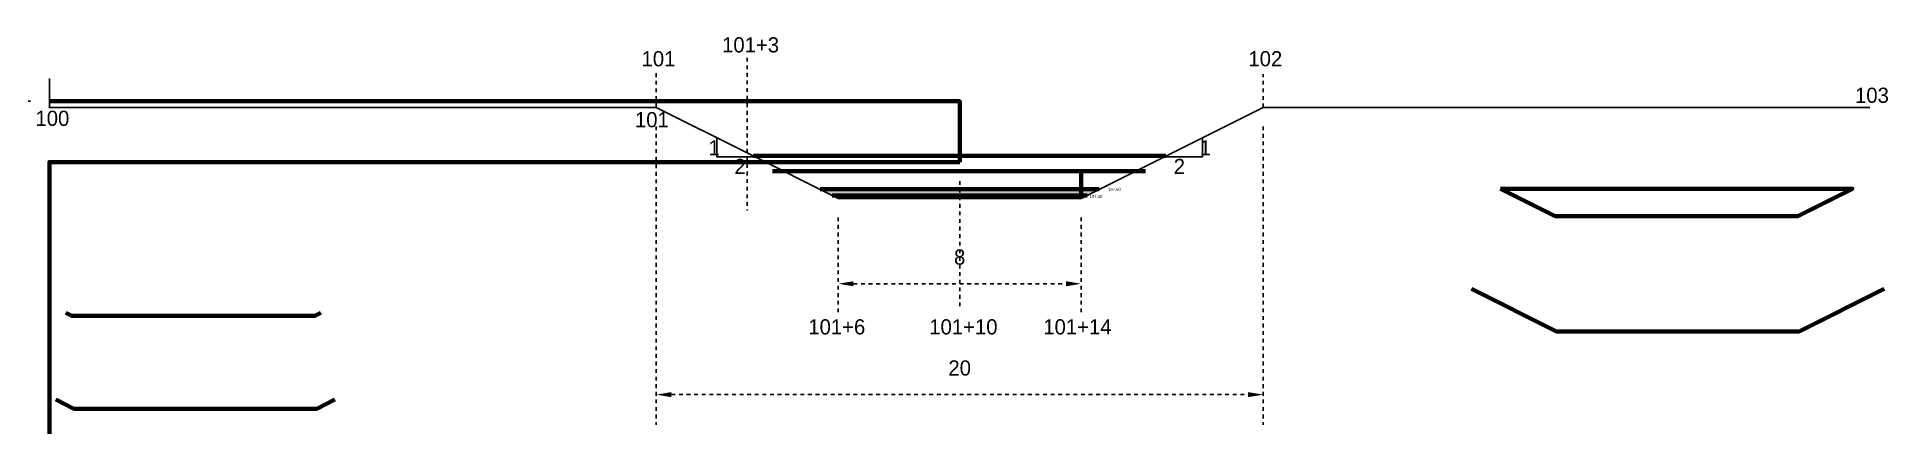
# Model space of a CAD drawing. Header units: millimetres. Extents: x -12 to 129, y -10 to 204.
# Drawn here: x -0.4 to 60.6, y 189.8 to 202.6 of the extents above; entities that cross this region are included whole.
import ezdxf

# ---------------------------------------------------------------- set-up
doc = ezdxf.new("R2010")
doc.units = ezdxf.units.MM
doc.linetypes.add('JIS_02_1.2', pattern=[2.5, 1.25, -1.25])
doc.layers.add('pontilhado', color=7, linetype='JIS_02_1.2')
doc.dimstyles.new('ISO-25', dxfattribs={"dimtxt": 2.5, "dimasz": 2.5, "dimexe": 1.25, "dimexo": 0.625, "dimtad": 1, "dimtxsty": 'Standard', "dimcen": 2.5, "dimadec": 0, "dimazin": 0, "dimtfac": 1, "dimtmove": 0, "dimatfit": 3, "dimfxl": 0, "dimarcsym": 0})

msp = doc.modelspace()

# ---------------------------------------------------------------- texts
for s, width, insert, char_height, attachment_point in [('101+3', 2.0721986, (22.16932, 202.61151), 0.5, 1), ('101', 0.5, (19.51553, 202.15418), 0.5, 1), ('102', 0.5, (39.51553, 202.15418), 0.5, 1), ('103', 0.5, (59.50884, 200.94962), 0.5, 1), ('100', 0.5, (-0.45964, 200.19062), 0.5, 1), ('101', 0.5, (19.29758, 200.14545), 0.5, 1), ('1', 0.5, (21.71907, 199.21732), 0.5, 1), ('1', 0.5, (38.2824, 199.21806), 0.5, 3), ('2', 0.5, (22.57547, 198.60354), 0.5, 1), ('2', 0.5, (37.42601, 198.60428), 0.5, 3), ('197,40', 0.5, (34.27974, 197.41746), 0.1, 1), ('197,60', 0.5, (34.88804, 197.64933), 0.1, 1), ('101+6', 2.0721986, (25.01096, 193.31842), 0.5, 1), ('101+10', 2.0721986, (28.99756, 193.31842), 0.5, 1), ('101+14', 2.0721986, (32.75586, 193.31842), 0.5, 1)]:
    msp.add_mtext_dynamic_manual_height_columns(s, width=width, gutter_width=12.5, heights=[0], dxfattribs=dict(insert=insert, char_height=char_height, attachment_point=attachment_point))

# ---------------------------------------------------------------- blocks, each defined once
blk = doc.blocks.new('*D1')
at = {"layer": 'Defpoints', "color": 0, "lineweight": 140, "ltscale": 0.1}
for p in [(20, 200.3), (40, 200.3), (40, 190.835)]:
    blk.add_point(p, dxfattribs=at)
at = {"layer": 'pontilhado', "color": 0, "lineweight": -2, "ltscale": 0.1}
for p, q in [((20, 199.675), (20, 189.835)), ((40, 199.675), (40, 189.835)), ((20.5, 190.835), (39.5, 190.835))]:
    blk.add_line(p, q, dxfattribs=at)
at = {"layer": 'pontilhado', "color": 0, "lineweight": 140, "ltscale": 0.1}
for points in [[(20.5, 190.918), (20.5, 190.751), (20, 190.835)], [(39.5, 190.918), (39.5, 190.751), (40, 190.835)]]:
    blk.add_solid(points, dxfattribs=at)
at = {"layer": 'pontilhado', "color": 0, "ltscale": 0.1, "insert": (30, 191.71), "char_height": 0.5, "attachment_point": 5}
blk.add_mtext('20', dxfattribs=at)
blk = doc.blocks.new('*D2')
at = {"layer": 'Defpoints', "color": 0, "lineweight": 140, "ltscale": 0.1}
for p in [(26, 197.3), (34, 197.3), (34, 194.489)]:
    blk.add_point(p, dxfattribs=at)
at = {"layer": 'pontilhado', "color": 0, "lineweight": -2, "ltscale": 0.1}
for p, q in [((26, 196.675), (26, 193.489)), ((34, 196.675), (34, 193.489)), ((26.5, 194.489), (33.5, 194.489))]:
    blk.add_line(p, q, dxfattribs=at)
at = {"layer": 'pontilhado', "color": 0, "lineweight": 140, "ltscale": 0.1}
for points in [[(26.5, 194.572), (26.5, 194.405), (26, 194.489)], [(33.5, 194.572), (33.5, 194.405), (34, 194.489)]]:
    blk.add_solid(points, dxfattribs=at)
at = {"layer": 'pontilhado', "color": 0, "ltscale": 0.1, "insert": (30, 195.364), "char_height": 0.5, "attachment_point": 5}
blk.add_mtext('8', dxfattribs=at)
blk = doc.blocks.new('*D3')
at = {"color": 0, "linetype": 'Continuous', "lineweight": -2, "ltscale": 0.5}
blk.add_line((-0.625, 200.5), (-11.553, 200.5), dxfattribs=at)
at = {"layer": 'Defpoints', "color": 0, "linetype": 'Continuous', "lineweight": 140, "ltscale": 0.5}
for p in [(-1.345, 200.5), (0, 200.5), (0, 0)]:
    blk.add_point(p, dxfattribs=at)
at = {"color": 0, "linetype": 'Continuous', "lineweight": 140, "ltscale": 0.5, "insert": (-6.762, 202.583), "char_height": 2.5, "attachment_point": 5}
blk.add_mtext('200,5', dxfattribs=at)

# ---------------------------------------------------------------- dimensions: what is measured, and where the dimension line sits
at = {"linetype": 'Continuous', "lineweight": 140, "ltscale": 0.5}
dim = msp.add_ordinate_dim(feature_location=(0, 200.5), offset=(-1.34493, 0), dtype=0, origin=(0, 0), dimstyle='ISO-25', dxfattribs=at)
dim.commit()
dim.dimension.update_dxf_attribs({"geometry": '*D3', "text_midpoint": (-6.7616, 202.58333)})
at = {"layer": 'pontilhado', "ltscale": 0.1}
dim = msp.add_linear_dim(base=(40, 190.83476), p1=(20, 200.3), p2=(40, 200.3), dimstyle='ISO-25', override={"dimtxt": 0.5, "dimasz": 0.5, "dimexe": 1}, dxfattribs=at)
dim.commit()
dim.dimension.update_dxf_attribs({"geometry": '*D1', "text_midpoint": (30, 190.83476), "dimtype": 160})
dim = msp.add_linear_dim(base=(34, 194.48873), p1=(26, 197.3), p2=(34, 197.3), dimstyle='ISO-25', override={"dimtxt": 0.5, "dimasz": 0.5, "dimexe": 1}, dxfattribs=at)
dim.commit()
dim.dimension.update_dxf_attribs({"geometry": '*D2', "text_midpoint": (30, 195.36373)})

# ---------------------------------------------------------------- hatches: boundary and pattern name
at = {"linetype": 'Continuous', "lineweight": 140, "ltscale": 0.5}
h = msp.add_hatch(color=256, dxfattribs=at)
h.dxf.hatch_style = 1
h.paths.add_polyline_path([(34.6, 197.6), (25.4, 197.6), (25.8, 197.4), (34.2, 197.4)])
h = msp.add_hatch(color=256, dxfattribs=at)
h.dxf.hatch_style = 1
h.paths.add_polyline_path([(34.2, 197.4), (25.8, 197.4), (26, 197.3), (34, 197.3)])

# ---------------------------------------------------------------- linework, layer by layer
for p, q in [((0, 200.3), (0, 201.2488)), ((0, 200.3), (20, 200.3)), ((20, 200.3), (23, 198.8)), ((34, 197.3), (40, 200.3)), ((40, 200.3), (60, 200.3)), ((21.99683, 199.30159), (21.99683, 198.66731)), ((38.00465, 199.30232), (38.00465, 198.66805)), ((21.99683, 198.66731), (23.26538, 198.66731)), ((23, 198.8), (26, 197.3)), ((38.00465, 198.66805), (36.73609, 198.66805)), ((26, 197.3), (30, 197.3)), ((30, 197.3), (34, 197.3))]:
    msp.add_line(p, q)
for p, q in [((23.2, 198.7), (36.8, 198.7)), ((23.82778, 198.2), (36.12802, 198.2)), ((34, 197.3), (34, 198.2)), ((25.4, 197.6), (34.6, 197.6)), ((25.8, 197.4), (34.2, 197.4))]:
    msp.add_line(p, q, dxfattribs=at)
for points in [[(30, 198.5), (30, 200.5), (0, 200.5)], [(0, 0), (0, 198.5), (30, 198.5)], [(47.82501, 197.61861), (49.62501, 196.71861), (57.62501, 196.71861), (59.42501, 197.61861), (47.82501, 197.61861)], [(46.87212, 194.32034), (49.67212, 192.92034), (57.67212, 192.92034), (60.47212, 194.32034)], [(0.54386, 193.52886), (0.74386, 193.42886), (8.74386, 193.42886), (8.94386, 193.52886)], [(0.20812, 190.6719), (0.80812, 190.3719), (8.80812, 190.3719), (9.40812, 190.6719)]]:
    msp.add_lwpolyline(points, dxfattribs=at)
msp.add_point((0, 200.3))
at = {"layer": 'pontilhado', "ltscale": 0.1}
for p, q in [((23, 201.935), (23, 196.90156)), ((20, 200.3), (20, 201.47039)), ((40, 200.3), (40, 201.39162)), ((30, 197.87007), (30, 193.66936))]:
    msp.add_line(p, q, dxfattribs=at)

msp.set_redraw_order([(e.dxf.handle, doc.entitydb.next_handle()) for e in msp.query("TEXT MTEXT ATTDEF DIMENSION ARC_DIMENSION")])  # texts and dimensions are drawn at this point

doc.saveas('drawing.dxf')
